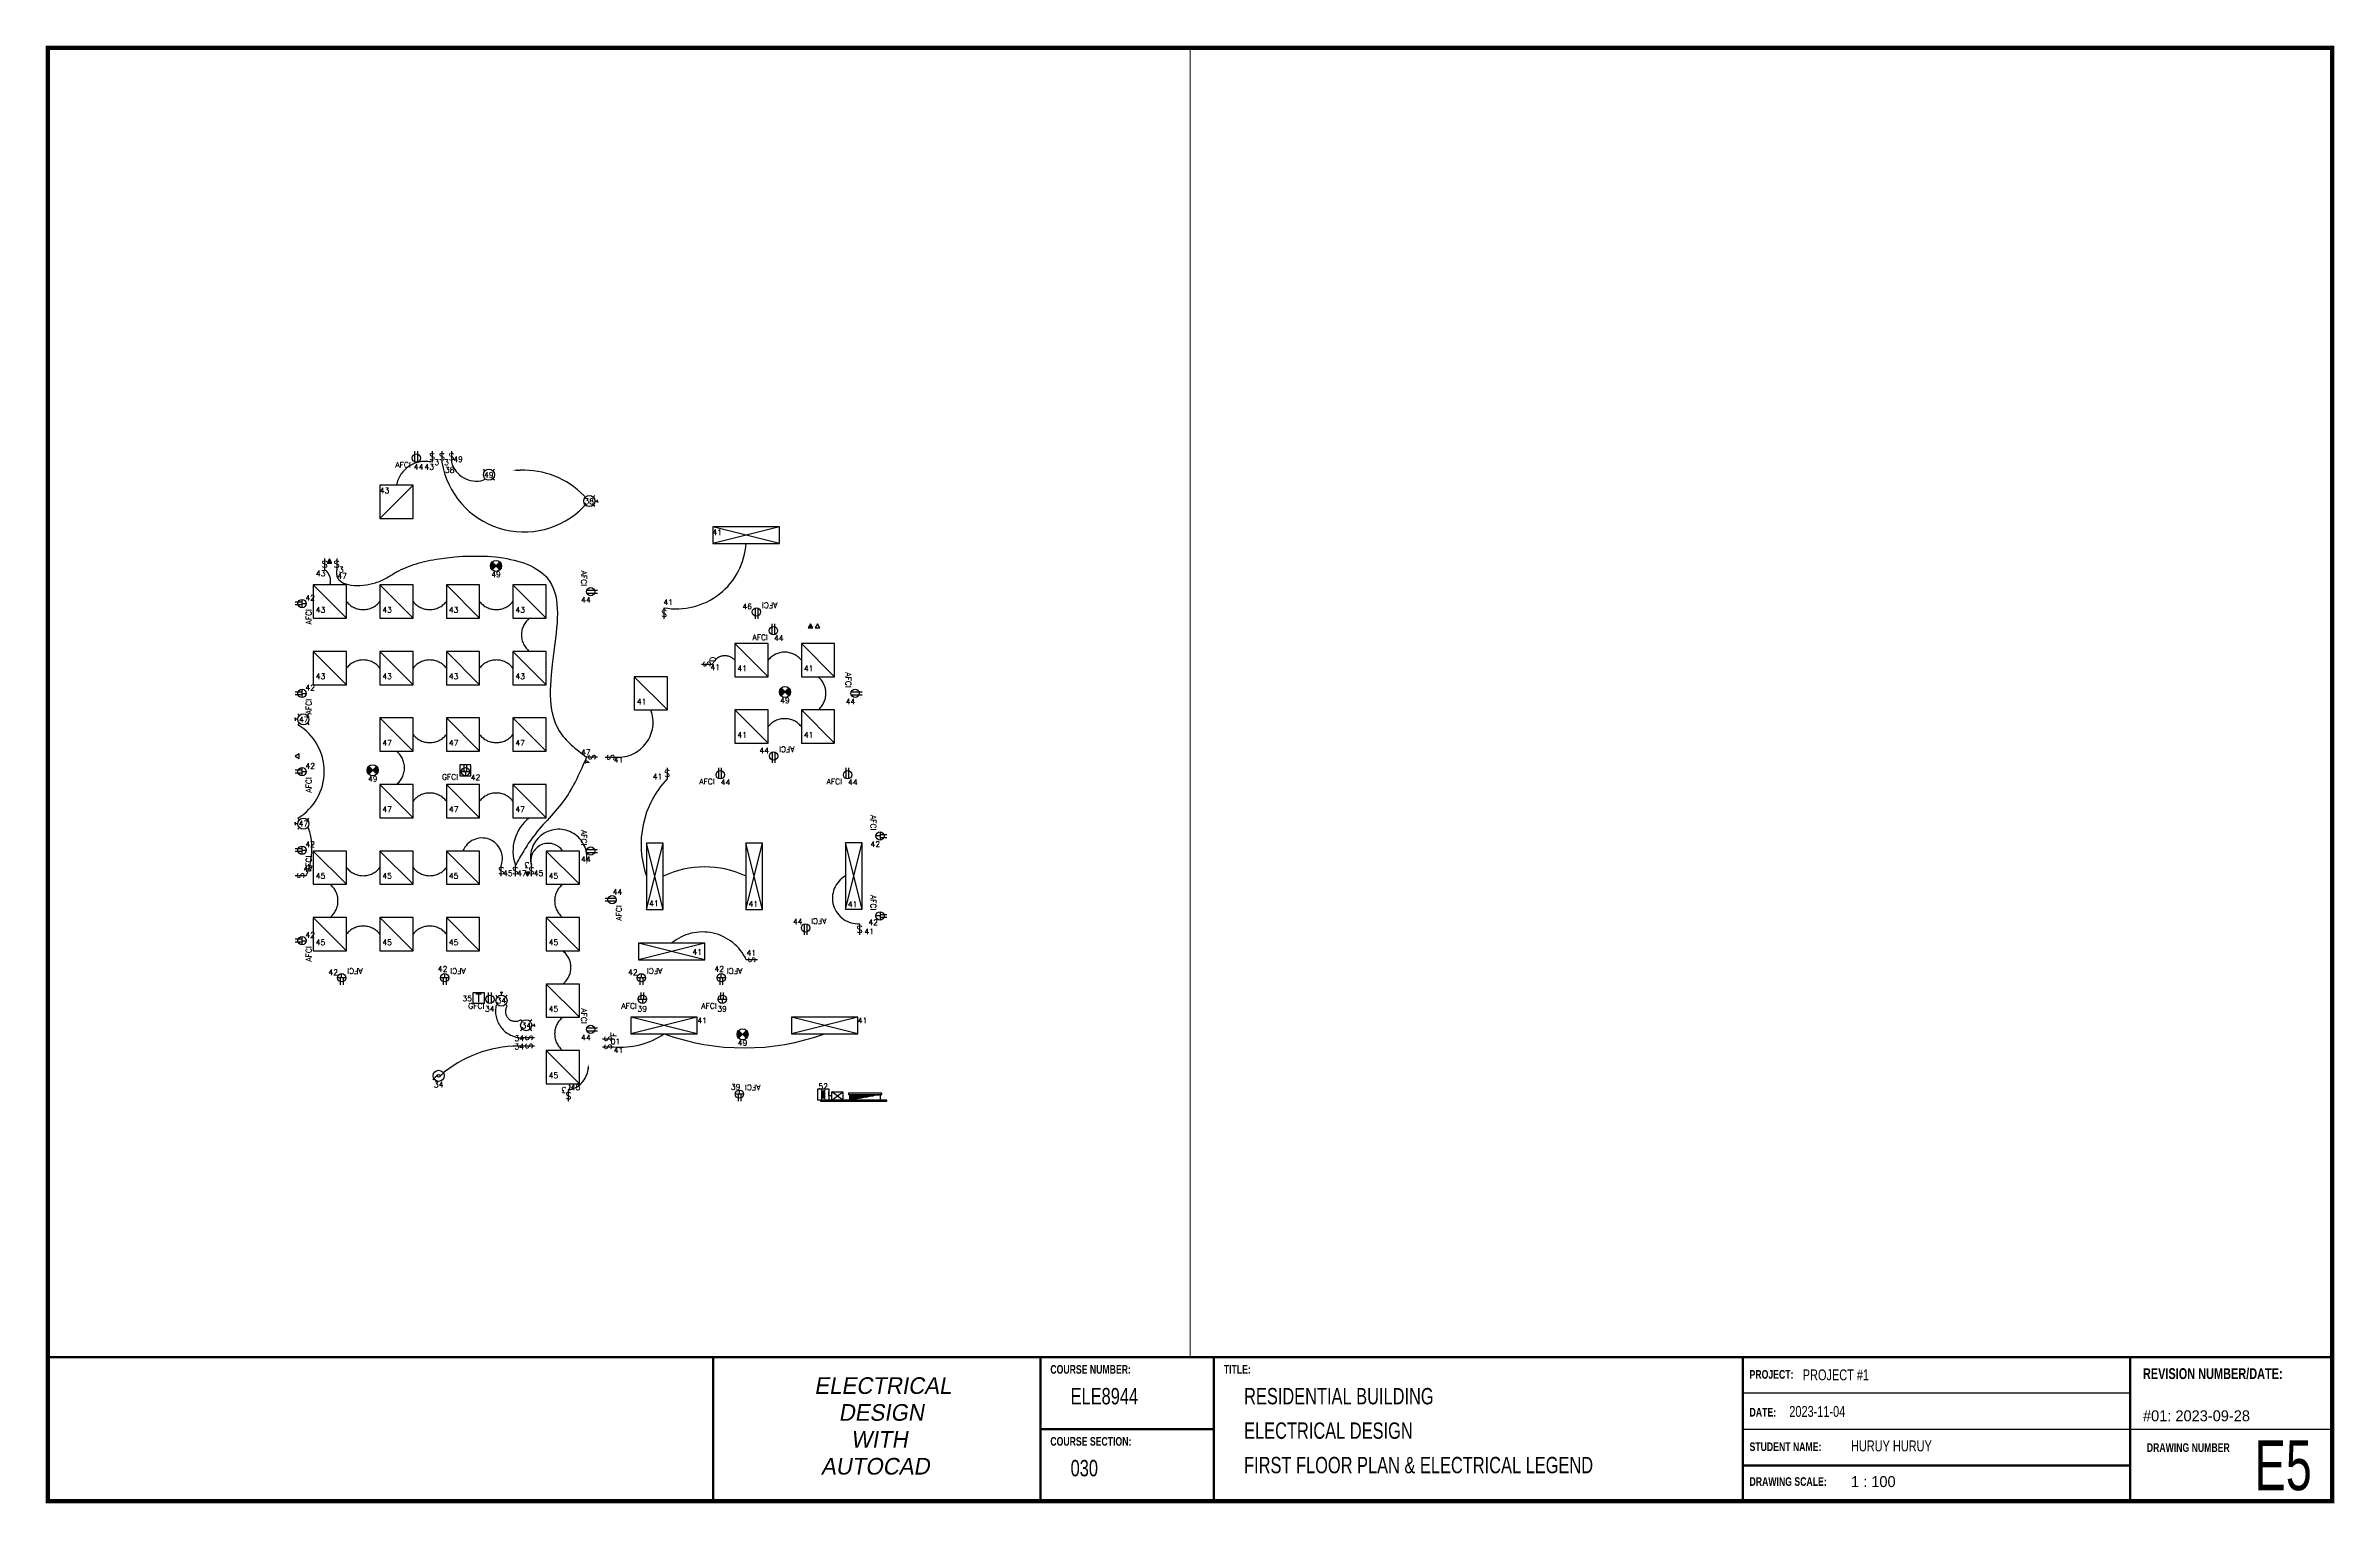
# Paper-space layout 'Basement Plan' of a CAD drawing. Header units: millimetres. Extents: x 5 to 418, y 4 to 267.
# The model-space entities are those that its viewports show. They can reach past a viewport. Long polylines and large blocks are cut down to what shows.
import ezdxf
from ezdxf.enums import TextEntityAlignment as Align

# ---------------------------------------------------------------- set-up
doc = ezdxf.new("R2010")
doc.units = ezdxf.units.MM
doc.header["$LTSCALE"] = 150
doc.header["$MEASUREMENT"] = 0
doc.linetypes.add('HIDDEN', pattern=[0.375, 0.25, -0.125])
for name, color, linetype in [('A-TL-LIN-BRDR', 5, 'Continuous'), ('A-TL-LIN-HORZ', 5, 'Continuous'), ('A-TL-LOGO', 5, 'Continuous'), ('A-TL-TXT-ARCH', 250, 'Continuous'), ('A-TL-TXT-RED', 1, 'Continuous'), ('E-DA-OUT-SYM', 6, 'Continuous'), ('E-FP-SYM', 1, 'Continuous'), ('E-NL-CLG-SYM', 5, 'Continuous'), ('E-NP-CTL-SYM', 6, 'Continuous'), ('E-NP-OUT-SYM', 3, 'Continuous'), ('E-NP-PAN-SYM', 4, 'Continuous'), ('E-NW-CTL-CCT', 5, 'HIDDEN'), ('E-NW-CTL-FAN', 3, 'HIDDEN'), ('E-PH-OUT-SYM', 6, 'Continuous'), ('E-SG-LVD-SYM', 6, 'Continuous')]:
    doc.layers.add(name, color=color, linetype=linetype)
doc.styles.add('ARCH', font='comic.ttf', dxfattribs={"height": 9})
doc.styles.add('ROMANS 100', font='romans.shx', dxfattribs={"height": 100})
doc.styles.add('ROMANS 125', font='romans.shx', dxfattribs={"height": 125})
doc.styles.add('TITLE', font='_romant.shx', dxfattribs={"oblique": 10, "bigfont": 'bigfont.shx'})
doc.styles.add('UNIV2', font='', dxfattribs={"width": 0.75, "height": 0.09375})
doc.styles.get('UNIV2').set_extended_font_data('Univers-Light-Normal', bold=True)

# ---------------------------------------------------------------- blocks, each defined once
blk = doc.blocks.new('TITLEBLOCK TABLOID 17X11')
at = {"layer": 'A-TL-LIN-BRDR', "const_width": 79.4}
blk.add_lwpolyline([(0, 0), (41910, 0), (41910, 26670), (0, 26670)], close=True, dxfattribs=at)
at = {"layer": 'A-TL-LIN-BRDR', "const_width": 41.5}
for points in [[(-2, 2642), (41910, 2642)], [(12208, 2642), (12208, 0)], [(18210, 2642), (18210, 0)], [(21393, 2642), (21393, 0)], [(31100, 2642), (31100, 0)], [(38207, 2642), (38207, 0)], [(18210, 1321), (21393, 1321)]]:
    blk.add_lwpolyline(points, dxfattribs=at)
at = {"layer": 'A-TL-LIN-HORZ'}
for p, q in [((38207, 1979), (31100, 1979)), ((41910, 1315), (31100, 1315))]:
    blk.add_line(p, q, dxfattribs=at)
at = {"layer": 'A-TL-LIN-HORZ', "const_width": 41.5}
blk.add_lwpolyline([(38207, 652), (31100, 652)], dxfattribs=at)
at = {"layer": 'A-TL-TXT-ARCH', "style": 'ARCH', "width": 0.75}
for tag, p, height in [('PROJECT#', (32199, 2216), 200), ('COURSE', (18765, 1776), 300), ('TITLE1', (21948, 1776), 300), ('YYYY-MM-DD', (31952, 1546), 200), ('TITLE2', (21948, 1143), 300), ('FULL_NAME', (33083, 913), 200), ('SECTION', (18765, 455), 300), ('TITLE3', (21948, 511), 300)]:
    blk.add_attdef(tag, p, '', height=height, dxfattribs=at)
at = {"layer": 'A-TL-TXT-ARCH', "style": 'ARCH'}
for tag, p in [('REVISION', (38440, 1465)), ('SCALE', (33083, 257))]:
    blk.add_attdef(tag, p, '', height=200, dxfattribs=at)
at = {"layer": 'A-TL-TXT-ARCH', "style": 'ARCH', "width": 0.7}
blk.add_attdef('#', text='', height=900, dxfattribs=at).set_placement((41014, 658), align=Align.MIDDLE_CENTER)
at = {"layer": 'A-TL-TXT-RED', "style": 'TITLE', "oblique": 10}
for s, p in [('ELECTRICAL', (14061, 1967)), ('DESIGN', (14508, 1474)), ('WITH ', (14732, 980)), ('AUTOCAD', (14183, 487))]:
    blk.add_text(s, height=304.8, dxfattribs=at).set_placement(p)
at = {"layer": 'A-TL-TXT-RED', "style": 'UNIV2', "width": 0.75}
for s, height, p in [('COURSE NUMBER:', 158.75, (18393, 2337)), ('TITLE:', 158.8, (21576, 2337)), ('PROJECT:', 158.8, (31222, 2245)), ('REVISION NUMBER/DATE:', 200, (38440, 2239)), ('DATE:', 158.8, (31222, 1551)), ('COURSE SECTION:', 158.75, (18393, 1016)), ('STUDENT NAME:', 158.75, (31222, 918)), ('DRAWING NUMBER', 158.75, (38511, 902)), ('DRAWING SCALE:', 158.75, (31222, 279))]:
    blk.add_text(s, height=height, dxfattribs=at).set_placement(p)
blk = doc.blocks.new('*U24')
blk.add_line((0, 0), (0, -200))
at = {"style": 'ROMANS 125'}
blk.add_text('S', height=125, dxfattribs=at).set_placement((0, -100), align=Align.MIDDLE_CENTER)
at = {"style": 'ROMANS 100'}
blk.add_text('F', height=100, dxfattribs=at).set_placement((39, -151), align=Align.TOP_LEFT)
blk.add_attdef('CIRCUIT', text='', height=100, dxfattribs=at).set_placement((1, -234), align=Align.TOP_CENTER)
at = {"style": 'ROMANS 100', "flags": 1}
for tag, p in [('ROOM', (1, -359)), ('SPECIAL', (1, -469))]:
    blk.add_attdef(tag, text='', height=100, dxfattribs=at).set_placement(p, align=Align.TOP_CENTER)
blk = doc.blocks.new('SURFACED MOUNTED ELECTRICAL')
h = blk.add_hatch()
h.set_pattern_fill('LINE', color=256, scale=150)
h.set_pattern_definition([(0, (-2909.979, -7485.174), (0, 18.75), [])])
h.paths.add_polyline_path([(-275, 100), (-275, 0), (275, 100)])
for p, q in [((300, 125), (-300, 125)), ((-300, 125), (-300, 100)), ((-300, 100), (300, 100)), ((-275, 100), (275, 100)), ((-275, 0), (-275, 100)), ((275, 100), (-275, 0)), ((275, 0), (-275, 0)), ((275, 100), (275, 0)), ((300, 100), (300, 125))]:
    blk.add_line(p, q)
at = {"style": 'ROMANS 100', "flags": 1}
for tag, p in [('AMPERAGE', (0, -406)), ('CIRCUITS', (0, -166)), ('VOLTAGE', (0, -284)), ('ROOM', (0, -51)), ('SPECIAL', (0, -524))]:
    blk.add_attdef(tag, text='', height=100, dxfattribs=at).set_placement(p, align=Align.MIDDLE_CENTER)
blk = doc.blocks.new('FUSED DISCONNECT')
for p, q in [((-100, 0), (100, -150)), ((100, 0), (-100, -150)), ((100, -75), (150, -75)), ((150, -75), (150, -150))]:
    blk.add_line(p, q)
blk.add_lwpolyline([(-100, 0), (100, 0), (100, -150), (-100, -150)], close=True)
at = {"style": 'ROMANS 100', "flags": 1}
for tag, p in [('FUSESIZE', (0, -204)), ('SPECIAL', (0, -440)), ('ROOM', (0, -325))]:
    blk.add_attdef(tag, text='', height=100, dxfattribs=at).set_placement(p, align=Align.MIDDLE_CENTER)
blk = doc.blocks.new('*U65')
for p, q in [((-100, 100), (-71, 71)), ((25, 150), (-25, 150)), ((0, 100), (0, 150)), ((0, 150), (25, 150)), ((100, 100), (71, 71)), ((-71, -71), (-100, -100)), ((71, -71), (100, -100))]:
    blk.add_line(p, q)
blk.add_circle((0, 0), 100)
at = {"style": 'ROMANS 100'}
blk.add_attdef('CIRCUIT', text='', height=100, dxfattribs=at).set_placement((0, 0), align=Align.TOP_CENTER)
at = {"style": 'ROMANS 100', "flags": 1}
for tag, p in [('SPECIAL', (0, -235)), ('ROOM', (0, -125))]:
    blk.add_attdef(tag, text='', height=100, dxfattribs=at).set_placement(p, align=Align.TOP_CENTER)
blk = doc.blocks.new('*U20')
blk.add_line((0, 0), (0, -200))
at = {"style": 'ROMANS 125'}
blk.add_text('S', height=125, dxfattribs=at).set_placement((0, -100), align=Align.MIDDLE_CENTER)
at = {"style": 'ROMANS 100'}
blk.add_attdef('CIRCUIT', text='', height=100, dxfattribs=at).set_placement((1, -234), align=Align.TOP_CENTER)
at = {"style": 'ROMANS 100', "flags": 1}
for tag, p in [('ROOM', (1, -359)), ('SPECIAL', (1, -469))]:
    blk.add_attdef(tag, text='', height=100, dxfattribs=at).set_placement(p, align=Align.TOP_CENTER)
blk = doc.blocks.new('EXHAUST FAN')
for p, q in [((-106, -71), (-18, 18)), ((18, -18), (106, 71))]:
    blk.add_line(p, q)
for radius in [100, 25]:
    blk.add_circle((0, 0), radius)
at = {"style": 'ROMANS 100', "flags": 1}
for tag, p in [('SPECIAL', (0, -395)), ('ROOM', (0, -269))]:
    blk.add_attdef(tag, text='', height=100, dxfattribs=at).set_placement(p, align=Align.MIDDLE_CENTER)
at = {"style": 'ROMANS 100'}
blk.add_attdef('CIRCUIT', text='', height=100, dxfattribs=at).set_placement((0, -159), align=Align.MIDDLE_CENTER)
blk = doc.blocks.new('*U82')
for p, q in [((-25, -196), (-25, 0)), ((-25, -196), (-25, 0)), ((25, -196), (25, 0))]:
    blk.add_line(p, q)
blk.add_circle((0, -125), 75)
at = {"style": 'ROMANS 100'}
blk.add_text('GFCI', height=100, dxfattribs=at).set_placement((-100, -196), align=Align.TOP_RIGHT)
blk.add_attdef('CIRCUIT', text='', height=100, dxfattribs=at).set_placement((229, -219), align=Align.TOP_CENTER)
at = {"style": 'ROMANS 100', "flags": 1}
for tag, p in [('ROOM', (229, -343)), ('SPECIAL', (229, -454))]:
    blk.add_attdef(tag, text='', height=100, dxfattribs=at).set_placement(p, align=Align.TOP_CENTER)
blk = doc.blocks.new('*U5')
for p, q in [((0, 0), (0, -600)), ((600, 0), (0, 0)), ((600, 0), (0, -600)), ((600, -600), (600, 0)), ((0, -600), (600, -600))]:
    blk.add_line(p, q)
at = {"style": 'ROMANS 100'}
blk.add_attdef('CIRCUIT', text='', height=100, dxfattribs=at).set_placement((0, -46), align=Align.TOP_LEFT)
at = {"style": 'ROMANS 100', "flags": 1}
for tag, p in [('SPECIAL', (0, -351)), ('ROOM', (0, -198))]:
    blk.add_attdef(tag, text='', height=100, dxfattribs=at).set_placement(p, align=Align.TOP_LEFT)
blk = doc.blocks.new('*U21')
blk.add_line((0, 0), (0, -200))
blk.add_line((0, 0), (0, -200))
at = {"style": 'ROMANS 125'}
blk.add_text('S', height=125, dxfattribs=at).set_placement((0, -100), align=Align.MIDDLE_CENTER)
blk.add_text('S', height=125, dxfattribs=at).set_placement((0, -100), align=Align.MIDDLE_CENTER)
at = {"style": 'ROMANS 100'}
blk.add_text('3', height=100, dxfattribs=at).set_placement((39, -151), align=Align.TOP_LEFT)
blk.add_attdef('CIRCUIT', text='', height=100, dxfattribs=at).set_placement((1, -234), align=Align.TOP_CENTER)
at = {"style": 'ROMANS 100', "flags": 1}
for tag, p in [('ROOM', (1, -359)), ('SPECIAL', (1, -469))]:
    blk.add_attdef(tag, text='', height=100, dxfattribs=at).set_placement(p, align=Align.TOP_CENTER)
blk = doc.blocks.new('*U89')
for p, q in [((-25, -125), (-25, 0)), ((25, -125), (25, 0)), ((-75, -125), (75, -125)), ((0, -125), (0, -200))]:
    blk.add_line(p, q)
blk.add_circle((0, -125), 75)
at = {"style": 'ROMANS 100'}
blk.add_text('AFCI', height=100, dxfattribs=at).set_placement((-100, -196), align=Align.TOP_RIGHT)
blk.add_attdef('CIRCUIT', text='', height=100, dxfattribs=at).set_placement((229, -219), align=Align.TOP_CENTER)
at = {"style": 'ROMANS 100', "flags": 1}
for tag, p in [('ROOM', (229, -343)), ('SPECIAL', (229, -454))]:
    blk.add_attdef(tag, text='', height=100, dxfattribs=at).set_placement(p, align=Align.TOP_CENTER)
blk = doc.blocks.new('TERMOSTAT')
for p, q in [((-50, -25), (50, -25)), ((0, -175), (0, -25))]:
    blk.add_line(p, q)
blk.add_lwpolyline([(-100, 0), (100, 0), (100, -200), (-100, -200)], close=True)
at = {"style": 'ROMANS 100'}
blk.add_attdef('CIRCUIT', text='', height=100, dxfattribs=at).set_placement((9, -223), align=Align.TOP_CENTER)
at = {"style": 'ROMANS 100', "flags": 1}
for tag, p in [('ROOM', (9, -374)), ('SPECIAL', (9, -527))]:
    blk.add_attdef(tag, text='', height=100, dxfattribs=at).set_placement(p, align=Align.TOP_CENTER)
blk = doc.blocks.new('*U90')
for p, q in [((0, 0), (-100, 0)), ((-100, 0), (100, 0)), ((-25, 0), (-25, 125)), ((0, 0), (0, -75)), ((25, 0), (25, 125))]:
    blk.add_line(p, q)
blk.add_lwpolyline([(-100, -75), (100, -75), (100, 125), (-100, 125)], close=True)
blk.add_circle((0, 0), 75)
at = {"style": 'ROMANS 100'}
blk.add_text('GFCI', height=100, dxfattribs=at).set_placement((-131, -46), align=Align.TOP_RIGHT)
blk.add_attdef('CIRCUIT', text='', height=100, dxfattribs=at).set_placement((229, -219), align=Align.TOP_CENTER)
at = {"style": 'ROMANS 100', "flags": 1}
for tag, p in [('ROOM', (229, -343)), ('SPECIAL', (229, -454))]:
    blk.add_attdef(tag, text='', height=100, dxfattribs=at).set_placement(p, align=Align.TOP_CENTER)
blk = doc.blocks.new('*U4')
for p, q in [((0, -300), (1200, 0)), ((0, 0), (1200, -300))]:
    blk.add_line(p, q)
blk.add_lwpolyline([(0, -300), (1200, -300), (1200, 0), (0, 0)], close=True)
at = {"style": 'ROMANS 100'}
blk.add_attdef('CIRCUIT', text='', height=100, dxfattribs=at).set_placement((0, -46), align=Align.TOP_LEFT)
at = {"style": 'ROMANS 100', "flags": 1}
for tag, p in [('SPECIAL', (0, -351)), ('ROOM', (0, -198))]:
    blk.add_attdef(tag, text='', height=100, dxfattribs=at).set_placement(p, align=Align.TOP_LEFT)
blk = doc.blocks.new('*U23')
blk.add_line((0, 0), (0, -200))
at = {"style": 'ROMANS 125'}
blk.add_text('S', height=125, dxfattribs=at).set_placement((0, -100), align=Align.MIDDLE_CENTER)
at = {"style": 'ROMANS 100'}
blk.add_text('D', height=100, dxfattribs=at).set_placement((39, -151), align=Align.TOP_LEFT)
blk.add_attdef('CIRCUIT', text='', height=100, dxfattribs=at).set_placement((1, -234), align=Align.TOP_CENTER)
at = {"style": 'ROMANS 100', "flags": 1}
for tag, p in [('ROOM', (1, -359)), ('SPECIAL', (1, -469))]:
    blk.add_attdef(tag, text='', height=100, dxfattribs=at).set_placement(p, align=Align.TOP_CENTER)
blk = doc.blocks.new('*U83')
for p, q in [((-25, -196), (-25, 0)), ((-25, -196), (-25, 0)), ((25, -196), (25, 0))]:
    blk.add_line(p, q)
blk.add_circle((0, -125), 75)
at = {"style": 'ROMANS 100'}
blk.add_text('AFCI', height=100, dxfattribs=at).set_placement((-100, -196), align=Align.TOP_RIGHT)
blk.add_attdef('CIRCUIT', text='', height=100, dxfattribs=at).set_placement((229, -219), align=Align.TOP_CENTER)
at = {"style": 'ROMANS 100', "flags": 1}
for tag, p in [('ROOM', (229, -343)), ('SPECIAL', (229, -454))]:
    blk.add_attdef(tag, text='', height=100, dxfattribs=at).set_placement(p, align=Align.TOP_CENTER)
blk = doc.blocks.new('*U62')
blk.add_lwpolyline([(0, 0), (-43, -75), (43, -75)], close=True)
at = {"style": 'ROMANS 100', "flags": 1}
for tag, p in [('SPECIAL', (4, -207)), ('ROOM', (4, -97))]:
    blk.add_attdef(tag, text='', height=100, dxfattribs=at).set_placement(p, align=Align.TOP_CENTER)
blk = doc.blocks.new('*U22')
blk.add_line((0, 0), (0, -200))
at = {"style": 'ROMANS 125'}
blk.add_text('S', height=125, dxfattribs=at).set_placement((0, -100), align=Align.MIDDLE_CENTER)
at = {"style": 'ROMANS 100'}
blk.add_text('4', height=100, dxfattribs=at).set_placement((39, -151), align=Align.TOP_LEFT)
blk.add_attdef('CIRCUIT', text='', height=100, dxfattribs=at).set_placement((1, -234), align=Align.TOP_CENTER)
at = {"style": 'ROMANS 100', "flags": 1}
for tag, p in [('ROOM', (1, -359)), ('SPECIAL', (1, -469))]:
    blk.add_attdef(tag, text='', height=100, dxfattribs=at).set_placement(p, align=Align.TOP_CENTER)
blk = doc.blocks.new('*U64')
for p, q in [((-100, 100), (-71, 71)), ((100, 100), (71, 71)), ((-71, -71), (-100, -100)), ((71, -71), (100, -100))]:
    blk.add_line(p, q)
blk.add_circle((0, 0), 100)
at = {"style": 'ROMANS 100'}
blk.add_attdef('CIRCUIT', text='', height=100, dxfattribs=at).set_placement((0, 0), align=Align.TOP_CENTER)
at = {"style": 'ROMANS 100', "flags": 1}
for tag, p in [('SPECIAL', (0, -235)), ('ROOM', (0, -125))]:
    blk.add_attdef(tag, text='', height=100, dxfattribs=at).set_placement(p, align=Align.TOP_CENTER)
blk = doc.blocks.new('SMOKE ALARM & CO DETECTOR')
h = blk.add_hatch()
h.set_pattern_fill('LINE', color=256, scale=150)
h.set_pattern_definition([(0, (-3038.077, -8218.569), (0, 18.75), [])])
h.paths.add_polyline_path([(-71, 71, 0.198912), (-100, 0, 0.198912), (-71, -71), (0, 0)])
h.paths.add_polyline_path([(0, 0), (71, -71, 0.198912), (100, 0, 0.198912), (71, 71)])
for p, q in [((-71, 71), (71, -71)), ((71, 71), (-71, -71))]:
    blk.add_line(p, q)
blk.add_circle((0, 0), 100)
at = {"style": 'ROMANS 100', "flags": 1}
for tag, p in [('SPECIAL', (0, -389)), ('ROOM', (0, -273))]:
    blk.add_attdef(tag, text='', height=100, dxfattribs=at).set_placement(p, align=Align.MIDDLE_CENTER)
at = {"style": 'ROMANS 100'}
blk.add_attdef('CIRCUIT', text='', height=100, dxfattribs=at).set_placement((0, -154), align=Align.MIDDLE_CENTER)
blk = doc.blocks.new('*U15')
for p, q in [((-10, -25), (-10, -175)), ((10, -25), (10, -175))]:
    blk.add_line(p, q)
blk.add_lwpolyline([(-100, 0), (100, 0), (100, -200), (-100, -200)], close=True)
for centre, start, end in [((-32, -40), 255.1649, 104.8351), ((-32, -69), 255.1649, 104.8351), ((-32, -98), 255.1649, 104.8351), ((-32, -127), 255.1649, 104.8351), ((-32, -156), 255.1649, 104.8351), ((32, -40), 75.1649, 284.8351), ((32, -69), 75.1649, 284.8351), ((32, -98), 75.1649, 284.8351), ((32, -127), 75.1649, 284.8351), ((32, -156), 75.1649, 284.8351)]:
    blk.add_arc(centre, 15, start, end)
at = {"style": 'ROMANS 100'}
blk.add_attdef('CIRCUIT', text='', height=100, dxfattribs=at).set_placement((1, -225), align=Align.TOP_CENTER)
at = {"style": 'ROMANS 100', "flags": 1}
for tag, p in [('ROOM', (1, -377)), ('SPECIAL', (1, -530))]:
    blk.add_attdef(tag, text='', height=100, dxfattribs=at).set_placement(p, align=Align.TOP_CENTER)
blk = doc.blocks.new('COMMUNICATION')
h = blk.add_hatch(color=256)
h.dxf.hatch_style = 1
h.paths.add_polyline_path([(-43, -75), (43, -75), (0, 0)])
blk.add_lwpolyline([(0, 0), (-43, -75), (43, -75)], close=True)
at = {"style": 'ROMANS 100', "flags": 1}
for tag, p in [('SPECIAL', (4, -207)), ('ROOM', (4, -97))]:
    blk.add_attdef(tag, text='', height=100, dxfattribs=at).set_placement(p, align=Align.TOP_CENTER)

msp = doc.modelspace()

# ---------------------------------------------------------------- hatches: boundary and pattern name
at = {"layer": 'E-NP-PAN-SYM'}
h = msp.add_hatch(dxfattribs=at)
h.set_pattern_fill('ANSI32', color=256, scale=150)
h.set_pattern_definition([(45, (3890.593, 1348.14), (-39.77476, 39.77476), []), (45, (3917.11, 1348.14), (-39.77476, 39.77476), [])])
h.paths.add_polyline_path([(19482, 11037), (19482, 11056), (18282, 11056), (18282, 11037)])

# ---------------------------------------------------------------- linework, layer by layer
msp.add_lwpolyline([(19482, 11037), (19482, 11056), (18282, 11056), (18282, 11037)], close=True, dxfattribs=at)
at = {"layer": 'E-NW-CTL-CCT'}
for p, q in [((12819, 22419), (12867, 22419)), ((14092, 11659), (14092, 11611))]:
    msp.add_line(p, q, dxfattribs=at)
for centre, radius, start, end in [((11151, 22053), 525, 75.7586, 169.445), ((12935, 22805), 1500, 189.3086, 315.9536), ((12079, 22691), 470, 195.9218, 285.0695), ((12924, 20896), 1524, 44.3677, 92.1218), ((15682, 21180), 1262, 259.9991, 356.3561), ((9205, 20423), 242, 342.1817, 56.3003), ((10035, 20286), 382, 218.2334, 321.7666), ((11235, 20286), 382, 218.2334, 321.7666), ((12435, 20286), 382, 218.2334, 321.7666), ((13271, 19449), 382, 128.2334, 231.7666), ((10035, 18613), 382, 38.2334, 141.7666), ((11235, 18613), 382, 38.2334, 141.7666), ((12435, 18613), 382, 38.2334, 141.7666), ((16560, 18831), 241, 42.4823, 157.5974), ((17638, 18750), 386, 38.9862, 141.0138), ((17995, 18393), 386, 308.9862, 51.0138), ((8348, 16984), 983, 301.1706, 58.8294), ((14629, 17874), 635, 267.3851, 20.1618), ((17638, 17550), 386, 38.9862, 141.0138), ((10398, 17049), 382, 308.2334, 51.7666), ((11235, 17886), 382, 218.2334, 321.7666), ((12435, 17886), 382, 218.2334, 321.7666), ((11235, 16213), 382, 38.2334, 141.7666), ((12435, 16213), 382, 38.2334, 141.7666), ((16764, 15670), 1717, 136.6025, 199.6215), ((13490, 15548), 754, 127.1247, 199.7504), ((7915, 15591), 1195, 336.0641, 17.0909), ((12178, 15415), 369, 340.7788, 158.531), ((13560, 15431), 510, 356.1193, 195.7167), ((13374, 15372), 315, 34.1922, 194.5874), ((9198, 14649), 382, 308.2334, 51.7666), ((10035, 15486), 382, 218.2334, 321.7666), ((11235, 15486), 382, 218.2334, 321.7666), ((13868, 14649), 380, 127.8214, 232.1786), ((16193, 13525), 1737, 64.5477, 115.4523), ((18960, 14698), 462, 119.5535, 273.7958), ((10035, 13813), 382, 38.2334, 141.7666), ((11235, 13813), 382, 38.2334, 141.7666), ((16155, 13216), 872, 25.1709, 129.7137), ((13402, 13449), 380, 307.8214, 52.1786), ((12903, 12661), 482, 169.4609, 272.6385), ((12777, 12653), 177, 147.0631, 303.7245), ((13868, 12249), 380, 127.8214, 232.1786), ((14675, 13413), 1404, 264.8824, 304.0185), ((16909, 16270), 4273, 250.1912, 289.8088), ((13657, 11668), 439, 280.6184, 352.5152), ((13698, 11293), 68.6, 304.9696, 55.0304)]:
    msp.add_arc(centre, radius, start, end, dxfattribs=at)
for points in [[(9557, 20624), (9557, 20529), (10254, 20388), (10638, 20584), (11404, 20821), (13398, 20416), (13570, 17715), (14063, 17242)], [(14063, 17242), (13671, 16483), (13100, 15805), (12780, 15293)]]:
    msp.add_spline(points, degree=3, dxfattribs=at)
for points in [[(12819, 22404), (12819, 22434), (12729, 22419)], [(14054, 15397), (14084, 15397), (14069, 15307)], [(14077, 11611), (14107, 11611), (14092, 11701)]]:
    msp.add_solid(points, dxfattribs=at)
at = {"layer": 'E-NW-CTL-FAN'}
msp.add_arc((12849, 9860), 2171, 87.9847, 128.3229, dxfattribs=at)

# ---------------------------------------------------------------- block references
at = {"layer": 'E-DA-OUT-SYM'}
for p in [(9429, 20819), (18102, 19649)]:
    msp.add_blockref('COMMUNICATION', p, dxfattribs=at)
for name, p, rotation in [('*U62', (8807, 17259), 90.00000000000001), ('COMMUNICATION', (12999, 15093), 180)]:
    msp.add_blockref(name, p, dxfattribs=dict(at, rotation=rotation))
at = {"layer": 'E-FP-SYM'}
for p in [(12431, 20693), (17642, 18419), (10207, 17006), (16877, 12242)]:
    msp.add_blockref('SMOKE ALARM & CO DETECTOR', p, dxfattribs=at).add_auto_attribs({'CIRCUIT': '49'})
at = {"layer": 'E-NL-CLG-SYM'}
ref = msp.add_blockref('*U21', (11280, 22762), dxfattribs=at)
ref.add_attrib('CIRCUIT', '43', dxfattribs={"layer": '0', "height": 100, "rotation": 360, "style": 'ROMANS 100'}).set_placement((11227, 22528), align=Align.TOP_CENTER)
ref = msp.add_blockref('*U21', (11455, 22762), dxfattribs=at)
ref.add_attrib('CIRCUIT', '38', dxfattribs={"layer": '0', "height": 100, "rotation": 360, "style": 'ROMANS 100'}).set_placement((11595, 22473), align=Align.TOP_CENTER)
ref = msp.add_blockref('*U20', (11627, 22762), dxfattribs=at)
ref.add_attrib('CIRCUIT', '49', dxfattribs={"layer": '0', "height": 100, "style": 'ROMANS 100'}).set_placement((11746, 22667), align=Align.TOP_CENTER)
ref = msp.add_blockref('*U64', (12302, 22337), dxfattribs=dict(at, rotation=270.0000000000005))
ref.add_attrib('CIRCUIT', '49', dxfattribs={"layer": '0', "height": 100, "style": 'ROMANS 100'}).set_placement((12300, 22384), align=Align.TOP_CENTER)
msp.add_blockref('*U5', (10335, 22149), dxfattribs=at).add_auto_attribs({'CIRCUIT': '43'})
ref = msp.add_blockref('*U65', (14113, 21862), dxfattribs=dict(at, rotation=270.0000000000005))
ref.add_attrib('CIRCUIT', '38', dxfattribs={"layer": '0', "height": 100, "style": 'ROMANS 100'}).set_placement((14111, 21909), align=Align.TOP_CENTER)
ref = msp.add_blockref('*U4', (17541, 21099), dxfattribs=dict(at, rotation=180))
ref.add_attrib('CIRCUIT', '41', dxfattribs={"layer": '0', "height": 100, "style": 'ROMANS 100'}).set_placement((16334, 21348), align=Align.TOP_LEFT)
ref = msp.add_blockref('*U20', (9339, 20824), dxfattribs=at)
ref.add_attrib('CIRCUIT', '43', dxfattribs={"layer": '0', "height": 100, "style": 'ROMANS 100'}).set_placement((9268, 20607), align=Align.TOP_CENTER)
ref = msp.add_blockref('*U21', (9557, 20824), dxfattribs=at)
ref.add_attrib('CIRCUIT', '47', dxfattribs={"layer": '0', "height": 100, "style": 'ROMANS 100'}).set_placement((9654, 20562), align=Align.TOP_CENTER)
ref = msp.add_blockref('*U5', (9135, 19749), dxfattribs=dict(at, rotation=90))
ref.add_attrib('CIRCUIT', '43', dxfattribs={"layer": '0', "height": 100, "style": 'ROMANS 100'}).set_placement((9181, 19950), align=Align.TOP_LEFT)
ref = msp.add_blockref('*U5', (10335, 19749), dxfattribs=dict(at, rotation=90))
ref.add_attrib('CIRCUIT', '43', dxfattribs={"layer": '0', "height": 100, "style": 'ROMANS 100'}).set_placement((10381, 19950), align=Align.TOP_LEFT)
ref = msp.add_blockref('*U5', (11535, 19749), dxfattribs=dict(at, rotation=90))
ref.add_attrib('CIRCUIT', '43', dxfattribs={"layer": '0', "height": 100, "style": 'ROMANS 100'}).set_placement((11581, 19950), align=Align.TOP_LEFT)
ref = msp.add_blockref('*U5', (12735, 19749), dxfattribs=dict(at, rotation=90))
ref.add_attrib('CIRCUIT', '43', dxfattribs={"layer": '0', "height": 100, "style": 'ROMANS 100'}).set_placement((12781, 19950), align=Align.TOP_LEFT)
ref = msp.add_blockref('*U20', (15463, 19737), dxfattribs=dict(at, rotation=180.0000000000001))
ref.add_attrib('CIRCUIT', '41', dxfattribs={"layer": '0', "height": 100, "style": 'ROMANS 100'}).set_placement((15536, 20089), align=Align.TOP_CENTER)
ref = msp.add_blockref('*U5', (9135, 18549), dxfattribs=dict(at, rotation=90))
ref.add_attrib('CIRCUIT', '43', dxfattribs={"layer": '0', "height": 100, "style": 'ROMANS 100'}).set_placement((9181, 18750), align=Align.TOP_LEFT)
ref = msp.add_blockref('*U5', (10335, 18549), dxfattribs=dict(at, rotation=90))
ref.add_attrib('CIRCUIT', '43', dxfattribs={"layer": '0', "height": 100, "style": 'ROMANS 100'}).set_placement((10381, 18750), align=Align.TOP_LEFT)
ref = msp.add_blockref('*U5', (11535, 18549), dxfattribs=dict(at, rotation=90))
ref.add_attrib('CIRCUIT', '43', dxfattribs={"layer": '0', "height": 100, "style": 'ROMANS 100'}).set_placement((11581, 18750), align=Align.TOP_LEFT)
ref = msp.add_blockref('*U5', (12735, 18549), dxfattribs=dict(at, rotation=90))
ref.add_attrib('CIRCUIT', '43', dxfattribs={"layer": '0', "height": 100, "style": 'ROMANS 100'}).set_placement((12781, 18750), align=Align.TOP_LEFT)
ref = msp.add_blockref('*U23', (16138, 18922), dxfattribs=dict(at, rotation=89.99999999999997))
ref.add_attrib('CIRCUIT', '41', dxfattribs={"layer": '0', "height": 100, "style": 'ROMANS 100'}).set_placement((16386, 18914), align=Align.TOP_CENTER)
ref = msp.add_blockref('*U5', (16738, 18693), dxfattribs=dict(at, rotation=90))
ref.add_attrib('CIRCUIT', '41', dxfattribs={"layer": '0', "height": 100, "style": 'ROMANS 100'}).set_placement((16784, 18893), align=Align.TOP_LEFT)
ref = msp.add_blockref('*U5', (17938, 18693), dxfattribs=dict(at, rotation=90))
ref.add_attrib('CIRCUIT', '41', dxfattribs={"layer": '0', "height": 100, "style": 'ROMANS 100'}).set_placement((17984, 18893), align=Align.TOP_LEFT)
ref = msp.add_blockref('*U5', (14925, 18093), dxfattribs=dict(at, rotation=90))
ref.add_attrib('CIRCUIT', '41', dxfattribs={"layer": '0', "height": 100, "style": 'ROMANS 100'}).set_placement((14972, 18293), align=Align.TOP_LEFT)
ref = msp.add_blockref('*U65', (8957, 17925), dxfattribs=dict(at, rotation=90.00000000000001))
ref.add_attrib('CIRCUIT', '47', dxfattribs={"layer": '0', "height": 100, "style": 'ROMANS 100'}).set_placement((8965, 17972), align=Align.TOP_CENTER)
ref = msp.add_blockref('*U5', (10335, 17349), dxfattribs=dict(at, rotation=90))
ref.add_attrib('CIRCUIT', '47', dxfattribs={"layer": '0', "height": 100, "style": 'ROMANS 100'}).set_placement((10381, 17550), align=Align.TOP_LEFT)
ref = msp.add_blockref('*U5', (11535, 17349), dxfattribs=dict(at, rotation=90))
ref.add_attrib('CIRCUIT', '47', dxfattribs={"layer": '0', "height": 100, "style": 'ROMANS 100'}).set_placement((11581, 17550), align=Align.TOP_LEFT)
ref = msp.add_blockref('*U5', (12735, 17349), dxfattribs=dict(at, rotation=90))
ref.add_attrib('CIRCUIT', '47', dxfattribs={"layer": '0', "height": 100, "style": 'ROMANS 100'}).set_placement((12781, 17550), align=Align.TOP_LEFT)
ref = msp.add_blockref('*U5', (16738, 17493), dxfattribs=dict(at, rotation=90))
ref.add_attrib('CIRCUIT', '41', dxfattribs={"layer": '0', "height": 100, "style": 'ROMANS 100'}).set_placement((16784, 17693), align=Align.TOP_LEFT)
ref = msp.add_blockref('*U5', (17938, 17493), dxfattribs=dict(at, rotation=90))
ref.add_attrib('CIRCUIT', '41', dxfattribs={"layer": '0', "height": 100, "style": 'ROMANS 100'}).set_placement((17984, 17693), align=Align.TOP_LEFT)
ref = msp.add_blockref('*U22', (14263, 17242), dxfattribs=dict(at, rotation=270))
ref.add_attrib('CIRCUIT', '47', dxfattribs={"layer": '0', "height": 100, "style": 'ROMANS 100'}).set_placement((14051, 17380), align=Align.TOP_CENTER)
ref = msp.add_blockref('*U20', (14400, 17240), dxfattribs=dict(at, rotation=90.00000000000001))
ref.add_attrib('CIRCUIT', '41', dxfattribs={"layer": '0', "height": 100, "style": 'ROMANS 100'}).set_placement((14638, 17243), align=Align.TOP_CENTER)
ref = msp.add_blockref('*U20', (15516, 17049), dxfattribs=at)
ref.add_attrib('CIRCUIT', '41', dxfattribs={"layer": '0', "height": 100, "style": 'ROMANS 100'}).set_placement((15344, 16941), align=Align.TOP_CENTER)
ref = msp.add_blockref('*U5', (10335, 16149), dxfattribs=dict(at, rotation=90))
ref.add_attrib('CIRCUIT', '47', dxfattribs={"layer": '0', "height": 100, "style": 'ROMANS 100'}).set_placement((10381, 16350), align=Align.TOP_LEFT)
ref = msp.add_blockref('*U5', (11535, 16149), dxfattribs=dict(at, rotation=90))
ref.add_attrib('CIRCUIT', '47', dxfattribs={"layer": '0', "height": 100, "style": 'ROMANS 100'}).set_placement((11581, 16350), align=Align.TOP_LEFT)
ref = msp.add_blockref('*U5', (12735, 16149), dxfattribs=dict(at, rotation=90))
ref.add_attrib('CIRCUIT', '47', dxfattribs={"layer": '0', "height": 100, "style": 'ROMANS 100'}).set_placement((12781, 16350), align=Align.TOP_LEFT)
ref = msp.add_blockref('*U65', (8957, 16042), dxfattribs=dict(at, rotation=90.00000000000001))
ref.add_attrib('CIRCUIT', '47', dxfattribs={"layer": '0', "height": 100, "style": 'ROMANS 100'}).set_placement((8957, 16093), align=Align.TOP_CENTER)
ref = msp.add_blockref('*U4', (15147, 14493), dxfattribs=dict(at, rotation=90))
ref.add_attrib('CIRCUIT', '41', dxfattribs={"layer": '0', "height": 100, "style": 'ROMANS 100'}).set_placement((15193, 14653), align=Align.TOP_LEFT)
ref = msp.add_blockref('*U4', (16939, 14493), dxfattribs=dict(at, rotation=90))
ref.add_attrib('CIRCUIT', '41', dxfattribs={"layer": '0', "height": 100, "style": 'ROMANS 100'}).set_placement((16986, 14642), align=Align.TOP_LEFT)
ref = msp.add_blockref('*U4', (18732, 14499), dxfattribs=dict(at, rotation=90))
ref.add_attrib('CIRCUIT', '41', dxfattribs={"layer": '0', "height": 100, "style": 'ROMANS 100'}).set_placement((18778, 14638), align=Align.TOP_LEFT)
ref = msp.add_blockref('*U20', (8807, 15106), dxfattribs=dict(at, rotation=90))
ref.add_attrib('CIRCUIT', '47', dxfattribs={"layer": '0', "height": 100, "style": 'ROMANS 100'}).set_placement((9041, 15273), align=Align.TOP_CENTER)
ref = msp.add_blockref('*U5', (9135, 14949), dxfattribs=dict(at, rotation=90))
ref.add_attrib('CIRCUIT', '45', dxfattribs={"layer": '0', "height": 100, "style": 'ROMANS 100'}).set_placement((9181, 15150), align=Align.TOP_LEFT)
ref = msp.add_blockref('*U5', (10335, 14949), dxfattribs=dict(at, rotation=90))
ref.add_attrib('CIRCUIT', '45', dxfattribs={"layer": '0', "height": 100, "style": 'ROMANS 100'}).set_placement((10381, 15150), align=Align.TOP_LEFT)
ref = msp.add_blockref('*U5', (11535, 14949), dxfattribs=dict(at, rotation=90))
ref.add_attrib('CIRCUIT', '45', dxfattribs={"layer": '0', "height": 100, "style": 'ROMANS 100'}).set_placement((11581, 15150), align=Align.TOP_LEFT)
ref = msp.add_blockref('*U20', (12526, 15093), dxfattribs=dict(at, rotation=180))
ref.add_attrib('CIRCUIT', '45', dxfattribs={"layer": '0', "height": 100, "style": 'ROMANS 100'}).set_placement((12644, 15197), align=Align.TOP_CENTER)
ref = msp.add_blockref('*U20', (12780, 15093), dxfattribs=dict(at, rotation=180))
ref.add_attrib('CIRCUIT', '47', dxfattribs={"layer": '0', "height": 100, "style": 'ROMANS 100'}).set_placement((12896, 15195), align=Align.TOP_CENTER)
ref = msp.add_blockref('*U21', (13070, 15093), dxfattribs=dict(at, rotation=180))
ref.add_attrib('CIRCUIT', '45', dxfattribs={"layer": '0', "height": 100, "style": 'ROMANS 100'}).set_placement((13199, 15197), align=Align.TOP_CENTER)
ref = msp.add_blockref('*U5', (13335, 14949), dxfattribs=dict(at, rotation=90))
ref.add_attrib('CIRCUIT', '45', dxfattribs={"layer": '0', "height": 100, "style": 'ROMANS 100'}).set_placement((13381, 15150), align=Align.TOP_LEFT)
ref = msp.add_blockref('*U5', (9135, 13749), dxfattribs=dict(at, rotation=90))
ref.add_attrib('CIRCUIT', '45', dxfattribs={"layer": '0', "height": 100, "style": 'ROMANS 100'}).set_placement((9181, 13950), align=Align.TOP_LEFT)
ref = msp.add_blockref('*U5', (10335, 13749), dxfattribs=dict(at, rotation=90))
ref.add_attrib('CIRCUIT', '45', dxfattribs={"layer": '0', "height": 100, "style": 'ROMANS 100'}).set_placement((10381, 13950), align=Align.TOP_LEFT)
ref = msp.add_blockref('*U5', (11535, 13749), dxfattribs=dict(at, rotation=90))
ref.add_attrib('CIRCUIT', '45', dxfattribs={"layer": '0', "height": 100, "style": 'ROMANS 100'}).set_placement((11581, 13950), align=Align.TOP_LEFT)
ref = msp.add_blockref('*U5', (13335, 13749), dxfattribs=dict(at, rotation=90))
ref.add_attrib('CIRCUIT', '45', dxfattribs={"layer": '0', "height": 100, "style": 'ROMANS 100'}).set_placement((13381, 13950), align=Align.TOP_LEFT)
ref = msp.add_blockref('*U20', (18990, 14037), dxfattribs=dict(at, rotation=180))
ref.add_attrib('CIRCUIT', '41', dxfattribs={"layer": '0', "height": 100, "style": 'ROMANS 100'}).set_placement((19163, 14146), align=Align.TOP_CENTER)
ref = msp.add_blockref('*U4', (16198, 13587), dxfattribs=dict(at, rotation=180))
ref.add_attrib('CIRCUIT', '41', dxfattribs={"layer": '0', "height": 100, "style": 'ROMANS 100'}).set_placement((15974, 13777), align=Align.TOP_LEFT)
ref = msp.add_blockref('*U20', (17144, 13587), dxfattribs=dict(at, rotation=270))
ref.add_attrib('CIRCUIT', '41', dxfattribs={"layer": '0', "height": 100, "style": 'ROMANS 100'}).set_placement((17036, 13759), align=Align.TOP_CENTER)
ref = msp.add_blockref('*U65', (12529, 12849), dxfattribs=at)
ref.add_attrib('CIRCUIT', '34', dxfattribs={"layer": '0', "height": 100, "style": 'ROMANS 100'}).set_placement((12529, 12901), align=Align.TOP_CENTER)
ref = msp.add_blockref('*U5', (13335, 12549), dxfattribs=dict(at, rotation=90))
ref.add_attrib('CIRCUIT', '45', dxfattribs={"layer": '0', "height": 100, "style": 'ROMANS 100'}).set_placement((13381, 12750), align=Align.TOP_LEFT)
ref = msp.add_blockref('*U65', (12975, 12406), dxfattribs=dict(at, rotation=270))
ref.add_attrib('CIRCUIT', '34', dxfattribs={"layer": '0', "height": 100, "style": 'ROMANS 100'}).set_placement((12977, 12449), align=Align.TOP_CENTER)
ref = msp.add_blockref('*U4', (16061, 12249), dxfattribs=dict(at, rotation=180))
ref.add_attrib('CIRCUIT', '41', dxfattribs={"layer": '0', "height": 100, "style": 'ROMANS 100'}).set_placement((16061, 12542), align=Align.TOP_LEFT)
ref = msp.add_blockref('*U4', (18957, 12249), dxfattribs=dict(at, rotation=180))
ref.add_attrib('CIRCUIT', '41', dxfattribs={"layer": '0', "height": 100, "style": 'ROMANS 100'}).set_placement((18957, 12542), align=Align.TOP_LEFT)
ref = msp.add_blockref('*U20', (13125, 12179), dxfattribs=dict(at, rotation=270))
ref.add_attrib('CIRCUIT', '34', dxfattribs={"layer": '0', "height": 100, "style": 'ROMANS 100'}).set_placement((12850, 12218), align=Align.TOP_CENTER)
ref = msp.add_blockref('*U20', (14350, 12015), dxfattribs=dict(at, rotation=89.99999999999999))
ref.add_attrib('CIRCUIT', '41', dxfattribs={"layer": '0', "height": 100, "style": 'ROMANS 100'}).set_placement((14640, 12005), align=Align.TOP_CENTER)
ref = msp.add_blockref('*U5', (13335, 11349), dxfattribs=dict(at, rotation=90))
ref.add_attrib('CIRCUIT', '45', dxfattribs={"layer": '0', "height": 100, "style": 'ROMANS 100'}).set_placement((13381, 11550), align=Align.TOP_LEFT)
ref = msp.add_blockref('*U21', (13738, 11037), dxfattribs=dict(at, rotation=180))
ref.add_attrib('CIRCUIT', '45', dxfattribs={"layer": '0', "height": 100, "style": 'ROMANS 100'}).set_placement((13867, 11337), align=Align.TOP_CENTER)
at = {"layer": 'E-NP-CTL-SYM'}
ref = msp.add_blockref('TERMOSTAT', (12119, 12999), dxfattribs=at)
ref.add_attrib('CIRCUIT', '35', dxfattribs={"layer": '0', "height": 100, "style": 'ROMANS 100'}).set_placement((11910, 12939), align=Align.TOP_CENTER)
ref = msp.add_blockref('*U24', (14350, 12161), dxfattribs=dict(at, rotation=90))
ref.add_attrib('CIRCUIT', '01', dxfattribs={"layer": '0', "height": 100, "style": 'ROMANS 100'}).set_placement((14584, 12162), align=Align.TOP_CENTER)
at = {"layer": 'E-NP-OUT-SYM'}
ref = msp.add_blockref('*U83', (10994, 22762), dxfattribs=at)
ref.add_attrib('CIRCUIT', '44', dxfattribs={"layer": '0', "height": 100, "style": 'ROMANS 100'}).set_placement((11035, 22526), align=Align.TOP_CENTER)
ref = msp.add_blockref('*U83', (14263, 20228), dxfattribs=dict(at, rotation=270))
ref.add_attrib('CIRCUIT', '44', dxfattribs={"layer": '0', "height": 100, "style": 'ROMANS 100'}).set_placement((14053, 20131), align=Align.TOP_CENTER)
ref = msp.add_blockref('*U89', (8807, 20014), dxfattribs=dict(at, rotation=89.99999999999999))
ref.add_attrib('CIRCUIT', '42', dxfattribs={"layer": '0', "height": 100, "style": 'ROMANS 100'}).set_placement((9079, 20167), align=Align.TOP_CENTER)
ref = msp.add_blockref('*U83', (17127, 19737), dxfattribs=dict(at, rotation=180.0000000000001))
ref.add_attrib('CIRCUIT', '46', dxfattribs={"layer": '0', "height": 100, "style": 'ROMANS 100'}).set_placement((16960, 20011), align=Align.TOP_CENTER)
ref = msp.add_blockref('*U83', (17435, 19649), dxfattribs=at)
ref.add_attrib('CIRCUIT', '44', dxfattribs={"layer": '0', "height": 100, "style": 'ROMANS 100'}).set_placement((17532, 19440), align=Align.TOP_CENTER)
ref = msp.add_blockref('*U83', (19032, 18393), dxfattribs=dict(at, rotation=270))
ref.add_attrib('CIRCUIT', '44', dxfattribs={"layer": '0', "height": 100, "style": 'ROMANS 100'}).set_placement((18822, 18296), align=Align.TOP_CENTER)
ref = msp.add_blockref('*U89', (8807, 18392), dxfattribs=dict(at, rotation=89.99999999999999))
ref.add_attrib('CIRCUIT', '42', dxfattribs={"layer": '0', "height": 100, "style": 'ROMANS 100'}).set_placement((9079, 18545), align=Align.TOP_CENTER)
ref = msp.add_blockref('*U83', (17436, 17137), dxfattribs=dict(at, rotation=180))
ref.add_attrib('CIRCUIT', '44', dxfattribs={"layer": '0', "height": 100, "style": 'ROMANS 100'}).set_placement((17269, 17411), align=Align.TOP_CENTER)
ref = msp.add_blockref('*U89', (8807, 16981), dxfattribs=dict(at, rotation=89.99999999999999))
ref.add_attrib('CIRCUIT', '42', dxfattribs={"layer": '0', "height": 100, "style": 'ROMANS 100'}).set_placement((9079, 17134), align=Align.TOP_CENTER)
ref = msp.add_blockref('*U90', (11878, 16981), dxfattribs=at)
ref.add_attrib('CIRCUIT', '42', dxfattribs={"layer": '0', "height": 100, "style": 'ROMANS 100'}).set_placement((12061, 16926), align=Align.TOP_CENTER)
ref = msp.add_blockref('*U83', (16474, 17049), dxfattribs=at)
ref.add_attrib('CIRCUIT', '44', dxfattribs={"layer": '0', "height": 100, "style": 'ROMANS 100'}).set_placement((16571, 16840), align=Align.TOP_CENTER)
ref = msp.add_blockref('*U83', (18771, 17049), dxfattribs=at)
ref.add_attrib('CIRCUIT', '44', dxfattribs={"layer": '0', "height": 100, "style": 'ROMANS 100'}).set_placement((18868, 16840), align=Align.TOP_CENTER)
ref = msp.add_blockref('*U89', (19482, 15820), dxfattribs=dict(at, rotation=270))
ref.add_attrib('CIRCUIT', '42', dxfattribs={"layer": '0', "height": 100, "style": 'ROMANS 100'}).set_placement((19272, 15723), align=Align.TOP_CENTER)
ref = msp.add_blockref('*U89', (8807, 15564), dxfattribs=dict(at, rotation=89.99999999999999))
ref.add_attrib('CIRCUIT', '42', dxfattribs={"layer": '0', "height": 100, "style": 'ROMANS 100'}).set_placement((9079, 15718), align=Align.TOP_CENTER)
ref = msp.add_blockref('*U83', (14263, 15549), dxfattribs=dict(at, rotation=270))
ref.add_attrib('CIRCUIT', '44', dxfattribs={"layer": '0', "height": 100, "style": 'ROMANS 100'}).set_placement((14053, 15452), align=Align.TOP_CENTER)
ref = msp.add_blockref('*U83', (14400, 14670), dxfattribs=dict(at, rotation=90))
ref.add_attrib('CIRCUIT', '44', dxfattribs={"layer": '0', "height": 100, "style": 'ROMANS 100'}).set_placement((14623, 14861), align=Align.TOP_CENTER)
ref = msp.add_blockref('*U89', (19482, 14379), dxfattribs=dict(at, rotation=270))
ref.add_attrib('CIRCUIT', '42', dxfattribs={"layer": '0', "height": 100, "style": 'ROMANS 100'}).set_placement((19233, 14312), align=Align.TOP_CENTER)
ref = msp.add_blockref('*U89', (8807, 13931), dxfattribs=dict(at, rotation=89.99999999999999))
ref.add_attrib('CIRCUIT', '42', dxfattribs={"layer": '0', "height": 100, "style": 'ROMANS 100'}).set_placement((9079, 14084), align=Align.TOP_CENTER)
ref = msp.add_blockref('*U83', (18013, 14037), dxfattribs=dict(at, rotation=180))
ref.add_attrib('CIRCUIT', '44', dxfattribs={"layer": '0', "height": 100, "style": 'ROMANS 100'}).set_placement((17872, 14325), align=Align.TOP_CENTER)
ref = msp.add_blockref('*U89', (9646, 13137), dxfattribs=dict(at, rotation=180))
ref.add_attrib('CIRCUIT', '42', dxfattribs={"layer": '0', "height": 100, "style": 'ROMANS 100'}).set_placement((9493, 13409), align=Align.TOP_CENTER)
ref = msp.add_blockref('*U89', (11505, 13137), dxfattribs=dict(at, rotation=180))
ref.add_attrib('CIRCUIT', '42', dxfattribs={"layer": '0', "height": 100, "style": 'ROMANS 100'}).set_placement((11468, 13470), align=Align.TOP_CENTER)
ref = msp.add_blockref('*U89', (15052, 13137), dxfattribs=dict(at, rotation=180))
ref.add_attrib('CIRCUIT', '42', dxfattribs={"layer": '0', "height": 100, "style": 'ROMANS 100'}).set_placement((14898, 13409), align=Align.TOP_CENTER)
ref = msp.add_blockref('*U89', (16493, 13137), dxfattribs=dict(at, rotation=180))
ref.add_attrib('CIRCUIT', '42', dxfattribs={"layer": '0', "height": 100, "style": 'ROMANS 100'}).set_placement((16456, 13470), align=Align.TOP_CENTER)
ref = msp.add_blockref('*U82', (12321, 12999), dxfattribs=at)
ref.add_attrib('CIRCUIT', '34', dxfattribs={"layer": '0', "height": 100, "style": 'ROMANS 100'}).set_placement((12318, 12751), align=Align.TOP_CENTER)
ref = msp.add_blockref('*U89', (15071, 12999), dxfattribs=at)
ref.add_attrib('CIRCUIT', '39', dxfattribs={"layer": '0', "height": 100, "style": 'ROMANS 100'}).set_placement((15068, 12751), align=Align.TOP_CENTER)
ref = msp.add_blockref('*U89', (16511, 12999), dxfattribs=at)
ref.add_attrib('CIRCUIT', '39', dxfattribs={"layer": '0', "height": 100, "style": 'ROMANS 100'}).set_placement((16508, 12751), align=Align.TOP_CENTER)
ref = msp.add_blockref('*U83', (14263, 12332), dxfattribs=dict(at, rotation=270))
ref.add_attrib('CIRCUIT', '44', dxfattribs={"layer": '0', "height": 100, "style": 'ROMANS 100'}).set_placement((14053, 12235), align=Align.TOP_CENTER)
ref = msp.add_blockref('*U20', (13125, 12030), dxfattribs=dict(at, rotation=270))
ref.add_attrib('CIRCUIT', '34', dxfattribs={"layer": '0', "height": 100, "style": 'ROMANS 100'}).set_placement((12850, 12069), align=Align.TOP_CENTER)
msp.add_blockref('EXHAUST FAN', (11396, 11493), dxfattribs=at).add_auto_attribs({'CIRCUIT': '34'})
ref = msp.add_blockref('*U89', (16822, 11037), dxfattribs=dict(at, rotation=180))
ref.add_attrib('CIRCUIT', '39', dxfattribs={"layer": '0', "height": 100, "style": 'ROMANS 100'}).set_placement((16753, 11343), align=Align.TOP_CENTER)
at = {"layer": 'E-NP-PAN-SYM', "rotation": 180}
msp.add_blockref('FUSED DISCONNECT', (18585, 11056), dxfattribs=at)
at = {"layer": 'E-NP-PAN-SYM'}
msp.add_blockref('SURFACED MOUNTED ELECTRICAL', (19087, 11056), dxfattribs=at)
at = {"layer": 'E-PH-OUT-SYM'}
msp.add_blockref('*U62', (18230, 19649), dxfattribs=at)
at = {"layer": 'E-SG-LVD-SYM'}
ref = msp.add_blockref('*U15', (18332, 11056), dxfattribs=dict(at, rotation=180))
ref.add_attrib('CIRCUIT', '52', dxfattribs={"layer": '0', "height": 100, "style": 'ROMANS 100'}).set_placement((18331, 11352), align=Align.TOP_CENTER)

psp = doc.layouts.new('Basement Plan')

# ---------------------------------------------------------------- block references
at = {"layer": 'A-TL-LOGO'}
ref = psp.add_blockref('TITLEBLOCK TABLOID 17X11', (5.75, 4.43), dxfattribs=dict(at, xscale=0.00983015154534609, yscale=0.00983015154534609, zscale=0.00983015154534609))
ref.add_attrib('COURSE', 'ELE8944', (190.21, 21.88), dxfattribs={"layer": 'A-TL-TXT-ARCH', "height": 2.949, "style": 'ARCH', "width": 0.75})
ref.add_attrib('SECTION', '030', (190.21, 8.9), dxfattribs={"layer": 'A-TL-TXT-ARCH', "height": 2.949, "style": 'ARCH', "width": 0.75})
ref.add_attrib('TITLE1', 'RESIDENTIAL BUILDING', (221.5, 21.88), dxfattribs={"layer": 'A-TL-TXT-ARCH', "height": 2.949, "style": 'ARCH', "width": 0.75})
ref.add_attrib('TITLE2', 'ELECTRICAL DESIGN', (221.5, 15.67), dxfattribs={"layer": 'A-TL-TXT-ARCH', "height": 2.949, "style": 'ARCH', "width": 0.75})
ref.add_attrib('TITLE3', 'FIRST FLOOR PLAN & ELECTRICAL LEGEND', (221.5, 9.45), dxfattribs={"layer": 'A-TL-TXT-ARCH', "height": 2.949, "style": 'ARCH', "width": 0.75})
ref.add_attrib('PROJECT#', 'PROJECT #1', (322.27, 26.21), dxfattribs={"layer": 'A-TL-TXT-ARCH', "height": 1.966, "style": 'ARCH', "width": 0.75})
ref.add_attrib('YYYY-MM-DD', '2023-11-04', (319.84, 19.62), dxfattribs={"layer": 'A-TL-TXT-ARCH', "height": 1.966, "style": 'ARCH', "width": 0.75})
ref.add_attrib('FULL_NAME', 'HURUY HURUY', (330.97, 13.4), dxfattribs={"layer": 'A-TL-TXT-ARCH', "height": 1.966, "style": 'ARCH', "width": 0.75})
ref.add_attrib('SCALE', '1 : 100', (330.97, 6.96), dxfattribs={"layer": 'A-TL-TXT-ARCH', "height": 1.966, "style": 'ARCH'})
ref.add_attrib('REVISION', '#01: 2023-09-28', (383.63, 18.83), dxfattribs={"layer": 'A-TL-TXT-ARCH', "height": 1.966, "style": 'ARCH'})
ref.add_attrib('#', 'E5', dxfattribs={"layer": 'A-TL-TXT-ARCH', "height": 9, "style": 'ARCH', "width": 0.7}).set_placement((408.92, 10.89), align=Align.MIDDLE_CENTER)

# ---------------------------------------------------------------- viewports
at = {"layer": 'E-NL-CLG-SYM'}
vp = psp.add_viewport(center=(108.75, 148.5), size=(205.99, 236.196), view_center_point=(14648.33, 18227.89), view_height=23619.611, dxfattribs=at)
vp.frozen_layers = ['0']
vp = psp.add_viewport(center=(314.74, 148.5), size=(205.99, 236.196), view_center_point=(15088.77, 37075.77), view_height=23708.48, status=3, dxfattribs=at)
vp.frozen_layers = ['0']

doc.saveas('drawing.dxf')
